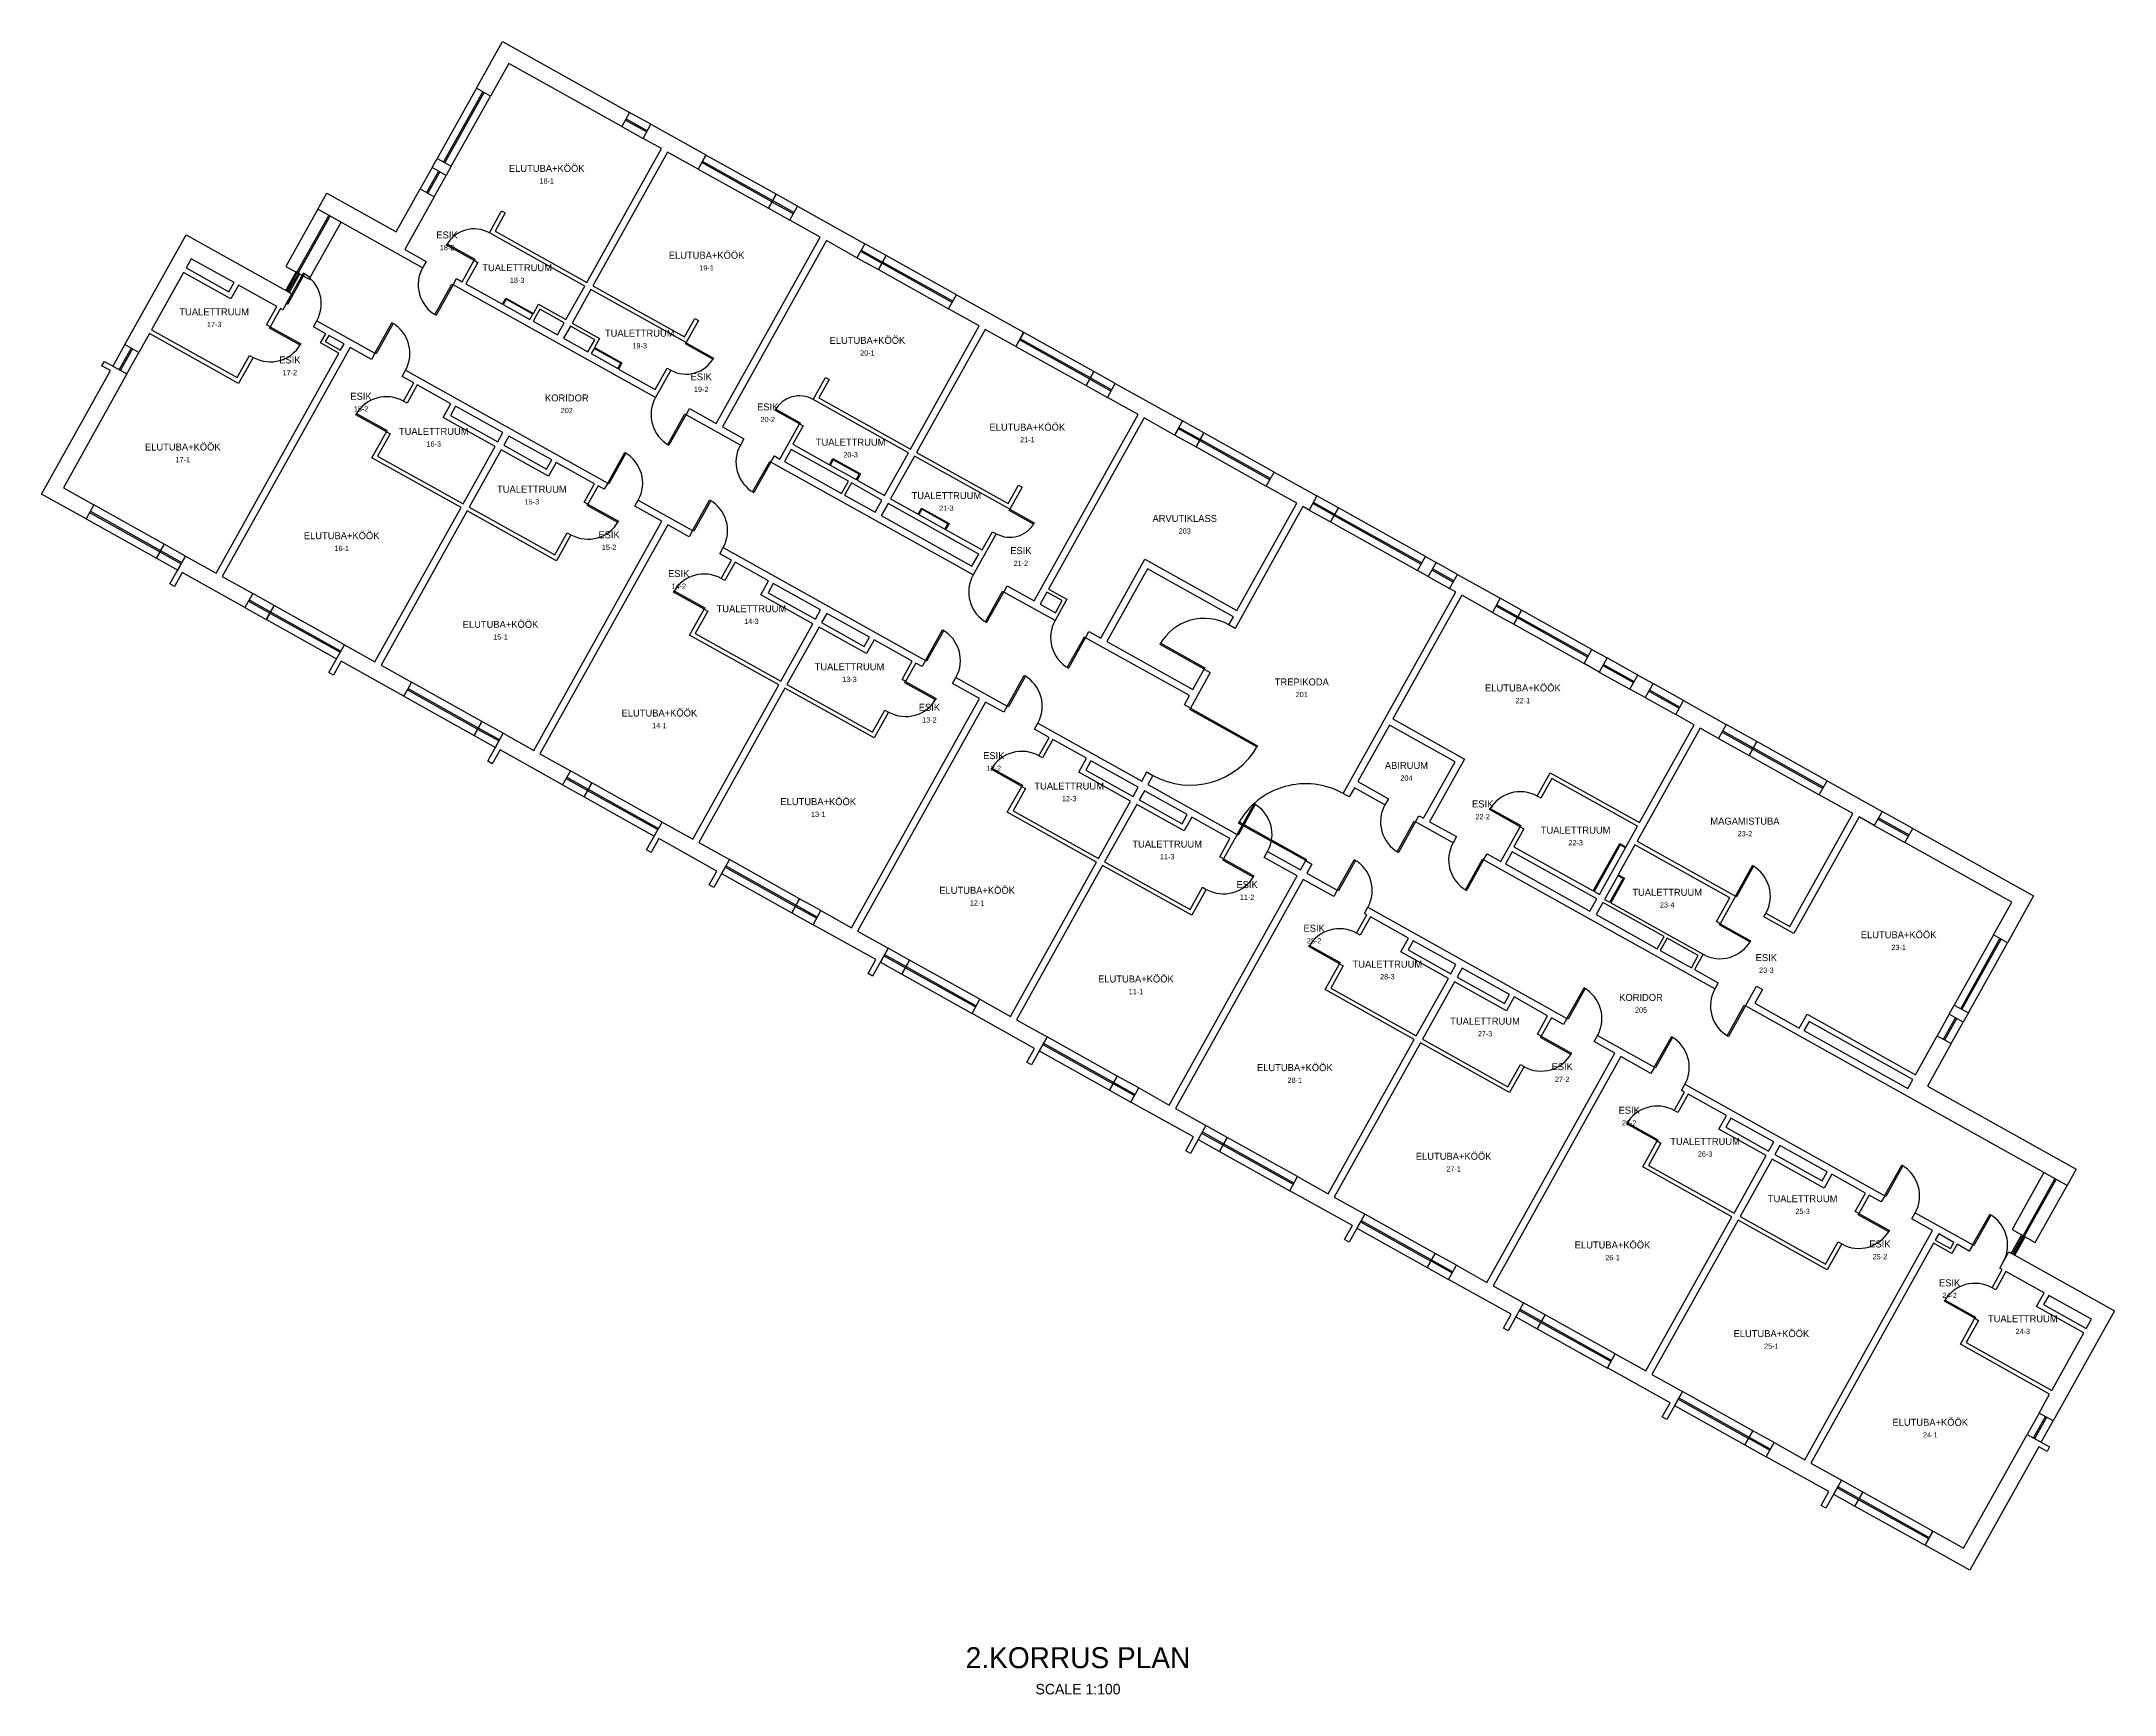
# Model space of a CAD drawing. Header units: millimetres. Extents: x 0 to 379219, y -3554 to 43703.
# Drawn here: x 79992 to 139245, y -3554 to 43703 of the extents above; entities that cross this region are included whole.
import ezdxf
from ezdxf.enums import TextEntityAlignment as Align

# ---------------------------------------------------------------- set-up
doc = ezdxf.new("R2010")
doc.units = ezdxf.units.MM
for name, color, linetype in [('A-ANNO-TTLB', 7, 'Continuous'), ('A-AREA-IDEN', 7, 'Continuous'), ('A-DOOR', 7, 'Continuous'), ('A-GLAZ', 7, 'Continuous'), ('A-WALL', 7, 'Continuous')]:
    doc.layers.add(name, color=color, linetype=linetype)

msp = doc.modelspace()

# ---------------------------------------------------------------- texts
at = {"layer": 'A-ANNO-TTLB'}
for s, height, p in [('2.KORRUS PLAN', 600, (109618, -2500)), ('SCALE 1:100', 300, (109618, -3400))]:
    msp.add_text(s, height=height, dxfattribs=at).set_placement(p, align=Align.MIDDLE_CENTER)
at = {"layer": 'A-AREA-IDEN'}
for s, height, p in [('ELUTUBA+KÖÖK', 200, (94433, 40074)), ('18-1', 150, (94433, 39714)), ('ESIK', 200, (91584, 38171)), ('18-2', 150, (91584, 37811)), ('TUALETTRUUM', 200, (93588, 37236)), ('ELUTUBA+KÖÖK', 200, (99002, 37592)), ('18-3', 150, (93588, 36876)), ('19-1', 150, (99002, 37232)), ('TUALETTRUUM', 200, (84928, 35972)), ('17-3', 150, (84928, 35612)), ('TUALETTRUUM', 200, (97091, 35363)), ('19-3', 150, (97091, 35003)), ('ELUTUBA+KÖÖK', 200, (103599, 35158)), ('ESIK', 200, (87092, 34597)), ('20-1', 150, (103599, 34798)), ('17-2', 150, (87092, 34237)), ('ESIK', 200, (98849, 34116)), ('19-2', 150, (98849, 33756)), ('ESIK', 200, (89125, 33560)), ('16-2', 150, (89125, 33200)), ('KORIDOR', 200, (95007, 33512)), ('202', 150, (95007, 33152)), ('ESIK', 200, (100750, 33255)), ('TUALETTRUUM', 200, (91203, 32555)), ('20-2', 150, (100750, 32895)), ('ELUTUBA+KÖÖK', 200, (108169, 32676)), ('ELUTUBA+KÖÖK', 200, (84031, 32109)), ('16-3', 150, (91203, 32195)), ('TUALETTRUUM', 200, (103119, 32247)), ('21-1', 150, (108169, 32316)), ('17-1', 150, (84031, 31749)), ('20-3', 150, (103119, 31887)), ('TUALETTRUUM', 200, (94009, 30903)), ('TUALETTRUUM', 200, (105856, 30720)), ('15-3', 150, (94009, 30543)), ('21-3', 150, (105856, 30360)), ('ELUTUBA+KÖÖK', 200, (88572, 29574)), ('ESIK', 200, (96215, 29602)), ('ARVUTIKLASS', 200, (112668, 30068)), ('203', 150, (112668, 29708)), ('16-1', 150, (88572, 29214)), ('15-2', 150, (96215, 29242)), ('ESIK', 200, (107986, 29147)), ('ESIK', 200, (98206, 28491)), ('21-2', 150, (107986, 28787)), ('14-2', 150, (98206, 28131)), ('TUALETTRUUM', 200, (100284, 27486)), ('ELUTUBA+KÖÖK', 200, (93112, 27040)), ('15-1', 150, (93112, 26680)), ('14-3', 150, (100284, 27126)), ('TUALETTRUUM', 200, (103086, 25827)), ('13-3', 150, (103086, 25467)), ('TREPIKODA', 200, (116014, 25393)), ('201', 150, (116014, 25033)), ('ELUTUBA+KÖÖK', 200, (122334, 25221)), ('22-1', 150, (122334, 24861)), ('ELUTUBA+KÖÖK', 200, (97653, 24505)), ('ESIK', 200, (105371, 24668)), ('13-2', 150, (105371, 24308)), ('14-1', 150, (97653, 24145)), ('ESIK', 200, (107211, 23287)), ('12-2', 150, (107211, 22927)), ('TUALETTRUUM', 200, (109365, 22417)), ('ABIRUUM', 200, (119006, 23007)), ('204', 150, (119006, 22647)), ('ELUTUBA+KÖÖK', 200, (102193, 21971)), ('12-3', 150, (109365, 22057)), ('ESIK', 200, (121185, 21905)), ('13-1', 150, (102193, 21611)), ('22-2', 150, (121185, 21545)), ('MAGAMISTUBA', 200, (128681, 21414)), ('TUALETTRUUM', 200, (112167, 20758)), ('TUALETTRUUM', 200, (123841, 21156)), ('22-3', 150, (123841, 20796)), ('23-2', 150, (128681, 21054)), ('11-3', 150, (112167, 20398)), ('ELUTUBA+KÖÖK', 200, (106734, 19436)), ('ESIK', 200, (114452, 19599)), ('12-1', 150, (106734, 19076)), ('11-2', 150, (114452, 19239)), ('TUALETTRUUM', 200, (126458, 19380)), ('23-4', 150, (126458, 19020)), ('ESIK', 200, (116368, 18353)), ('28-2', 150, (116368, 17993)), ('ELUTUBA+KÖÖK', 200, (133073, 18166)), ('23-1', 150, (133073, 17806)), ('TUALETTRUUM', 200, (118460, 17326)), ('ESIK', 200, (129293, 17512)), ('23-3', 150, (129293, 17152)), ('ELUTUBA+KÖÖK', 200, (111274, 16902)), ('11-1', 150, (111274, 16542)), ('28-3', 150, (118460, 16966)), ('KORIDOR', 200, (125710, 16374)), ('205', 150, (125710, 16014)), ('TUALETTRUUM', 200, (121252, 15696)), ('27-3', 150, (121252, 15336)), ('ELUTUBA+KÖÖK', 200, (115815, 14367)), ('ESIK', 200, (123458, 14395)), ('28-1', 150, (115815, 14007)), ('27-2', 150, (123458, 14035)), ('ESIK', 200, (125373, 13149)), ('26-2', 150, (125373, 12789)), ('ELUTUBA+KÖÖK', 200, (120355, 11833)), ('TUALETTRUUM', 200, (127541, 12257)), ('26-3', 150, (127541, 11897)), ('27-1', 150, (120355, 11473)), ('TUALETTRUUM', 200, (130329, 10620)), ('25-3', 150, (130329, 10260)), ('ELUTUBA+KÖÖK', 200, (124896, 9298)), ('26-1', 150, (124896, 8938)), ('ESIK', 200, (132539, 9326)), ('25-2', 150, (132539, 8966)), ('ESIK', 200, (134530, 8215)), ('24-2', 150, (134530, 7855)), ('TUALETTRUUM', 200, (136622, 7188)), ('ELUTUBA+KÖÖK', 200, (129436, 6764)), ('24-3', 150, (136622, 6828)), ('25-1', 150, (129436, 6404)), ('ELUTUBA+KÖÖK', 200, (133977, 4229)), ('24-1', 150, (133977, 3869))]:
    msp.add_text(s, height=height, dxfattribs=at).set_placement(p, align=Align.MIDDLE_CENTER)

# ---------------------------------------------------------------- linework, layer by layer
at = {"layer": 'A-DOOR'}
for points in [[(92355, 37445), (91569, 37884), (91589, 37919), (92375, 37480)], [(86989, 36204), (87477, 37077), (87512, 37058), (87024, 36184)], [(91759, 36748), (91272, 35875), (91237, 35894), (91724, 36768)], [(89522, 34790), (90009, 35663), (90044, 35644), (89557, 34771)], [(86530, 35544), (87403, 35057), (87384, 35022), (86511, 35509)], [(98418, 35092), (99204, 34653), (99184, 34618), (98398, 35057)], [(101656, 32770), (100957, 33160), (100977, 33195), (101675, 32805)], [(89850, 32546), (88977, 33033), (88996, 33068), (89869, 32581)], [(98414, 33034), (97926, 32160), (97891, 32180), (98379, 33053)], [(96176, 31076), (96663, 31949), (96698, 31930), (96211, 31057)], [(100841, 31679), (100353, 30806), (100318, 30825), (100806, 31698)], [(95611, 30475), (96484, 29988), (96465, 29953), (95592, 30440)], [(98603, 29721), (99090, 30594), (99125, 30575), (98638, 29702)], [(107670, 30329), (108368, 29939), (108349, 29904), (107650, 30294)], [(98931, 27477), (98058, 27964), (98077, 27999), (98950, 27512)], [(107495, 27965), (107007, 27092), (106972, 27111), (107460, 27984)], [(105257, 26007), (105744, 26880), (105779, 26861), (105292, 25988)], [(109834, 26659), (109347, 25785), (109312, 25805), (109800, 26678)], [(113228, 25761), (111962, 26467), (111981, 26502), (113248, 25796)], [(107597, 24701), (108084, 25574), (108119, 25555), (107631, 24682)], [(104692, 25406), (105565, 24919), (105546, 24884), (104673, 25371)], [(112832, 24642), (114753, 23570), (114734, 23535), (112813, 24607)], [(108012, 22408), (107139, 22895), (107158, 22930), (108031, 22443)], [(114163, 21036), (114650, 21909), (114685, 21890), (114198, 21016)], [(116126, 20284), (114205, 21356), (114224, 21391), (116145, 20319)], [(119265, 21395), (118777, 20521), (118742, 20541), (119230, 21414)], [(122257, 21255), (121384, 21743), (121403, 21778), (122276, 21290)], [(113773, 20337), (114646, 19850), (114627, 19815), (113754, 20302)], [(117027, 19437), (117514, 20310), (117549, 20291), (117062, 19418)], [(121212, 20308), (120725, 19435), (120690, 19454), (121177, 20327)], [(128408, 19268), (128895, 20142), (128930, 20122), (128443, 19249)], [(127970, 18482), (128843, 17995), (128823, 17960), (127950, 18447)], [(117093, 17339), (116220, 17826), (116239, 17861), (117112, 17374)], [(123593, 15772), (124081, 16645), (124115, 16626), (123628, 15752)], [(128695, 16131), (128208, 15258), (128173, 15277), (128660, 16150)], [(122854, 15268), (123727, 14781), (123708, 14746), (122835, 15233)], [(126090, 14378), (126578, 15251), (126613, 15232), (126125, 14358)], [(126174, 12270), (125301, 12757), (125320, 12792), (126193, 12305)], [(132674, 10703), (133162, 11576), (133197, 11557), (132709, 10683)], [(131935, 10199), (132809, 9712), (132789, 9677), (131916, 10164)], [(135189, 9299), (135677, 10172), (135712, 10153), (135224, 9280)], [(135255, 7201), (134382, 7688), (134401, 7723), (135275, 7236)]]:
    msp.add_lwpolyline(points, close=True, dxfattribs=at)
for centre, radius, start, end in [((92355, 37445), 900, 60.83, 150.83), ((86989, 36204), 1000, -29.17, 60.83), ((91759, 36748), 1000, 150.83, -119.17), ((89522, 34790), 1000, -29.17, 60.83), ((86530, 35544), 1000, -119.17, -29.17), ((98418, 35092), 900, -119.17, -29.17), ((89850, 32546), 1000, 60.83, 150.83), ((98414, 33034), 1000, 150.83, -119.17), ((101656, 32770), 800, 60.83, 150.83), ((100841, 31679), 1000, 150.83, -119.17), ((96176, 31076), 1000, -29.17, 60.83), ((98603, 29721), 1000, -29.17, 60.83), ((95611, 30475), 1000, -119.17, -29.17), ((107670, 30329), 800, -119.17, -29.17), ((98931, 27477), 1000, 60.83, 150.83), ((107495, 27965), 1000, 150.83, -119.17), ((105257, 26007), 1000, -29.17, 60.83), ((109834, 26659), 1000, 150.83, -119.17), ((113228, 25761), 1450, 60.86894, 150.86894), ((107597, 24701), 1000, -29.17, 60.83), ((104692, 25406), 1000, -119.17, -29.17), ((108012, 22408), 1000, 60.83, 150.83), ((112832, 24642), 2200, -119.17, -29.17), ((116126, 20284), 2200, 60.83, 150.83), ((122257, 21255), 1000, 60.82949, 150.82949), ((114163, 21036), 1000, -29.17, 60.83), ((119265, 21395), 1000, 150.83, -119.17), ((121212, 20308), 1000, 150.83, -119.17), ((117027, 19437), 1000, -29.17, 60.83), ((113773, 20337), 1000, -119.17, -29.17), ((128408, 19268), 1000, -29.17, 60.83), ((117093, 17339), 1000, 60.83, 150.83), ((127970, 18482), 1000, -119.17, -29.17), ((123593, 15772), 1000, -29.17, 60.83), ((128695, 16131), 1000, 150.83, -119.17), ((126090, 14378), 1000, -29.17, 60.83), ((122854, 15268), 1000, -119.17, -29.17), ((126174, 12270), 1000, 60.83, 150.83), ((132674, 10703), 1000, -29.17, 60.83), ((135189, 9299), 1000, -29.17, 60.83), ((131935, 10199), 1000, -119.17, -29.17), ((135255, 7201), 1000, 60.83, 150.83)]:
    msp.add_arc(centre, radius, start, end, dxfattribs=at)
at = {"layer": 'A-GLAZ'}
for p, q in [((91485, 40256), (92606, 42264)), ((91520, 40237), (92641, 42245)), ((96699, 41492), (97310, 41150)), ((96680, 41457), (97291, 41115)), ((91339, 39994), (90998, 39383)), ((91374, 39975), (91033, 39363)), ((100871, 39117), (98863, 40238)), ((100890, 39152), (98882, 40273)), ((100871, 39117), (101482, 38776)), ((100891, 39152), (101502, 38811)), ((87295, 37098), (88206, 38731)), ((87330, 37079), (88241, 38712)), ((103403, 37704), (104014, 37362)), ((103423, 37739), (104034, 37397)), ((106023, 36241), (104014, 37362)), ((106042, 36276), (104034, 37397)), ((87011, 36570), (87304, 37094)), ((87046, 36550), (87339, 37074)), ((109952, 34048), (107944, 35169)), ((109972, 34083), (107963, 35204)), ((82558, 34932), (82217, 34321)), ((82593, 34913), (82252, 34302)), ((109952, 34048), (110563, 33707)), ((109972, 34083), (110583, 33742)), ((112484, 32635), (113096, 32293)), ((112504, 32670), (113115, 32328)), ((115104, 31172), (113095, 32293)), ((115123, 31207), (113115, 32328)), ((81369, 30236), (83377, 29115)), ((81389, 30271), (83397, 29150)), ((116937, 30149), (116326, 30490)), ((116956, 30184), (116345, 30525)), ((116937, 30149), (119426, 28760)), ((116957, 30184), (119445, 28795)), ((83377, 29116), (83988, 28774)), ((83397, 29151), (84008, 28809)), ((120342, 28249), (119730, 28590)), ((120361, 28284), (119750, 28625)), ((85909, 27702), (86521, 27361)), ((85929, 27737), (86540, 27396)), ((86521, 27361), (88529, 26240)), ((86540, 27396), (88549, 26275)), ((121565, 27566), (122177, 27224)), ((121585, 27601), (122196, 27259)), ((124204, 26138), (122196, 27259)), ((124185, 26103), (122176, 27224)), ((124621, 25860), (125494, 25373)), ((124640, 25895), (125513, 25408)), ((90450, 25167), (92458, 24046)), ((90470, 25202), (92478, 24081)), ((125931, 25129), (126804, 24641)), ((125950, 25164), (126823, 24676)), ((92458, 24047), (93069, 23705)), ((92478, 24082), (93089, 23740)), ((128026, 23959), (128900, 23472)), ((128046, 23994), (128919, 23507)), ((130908, 22350), (128900, 23471)), ((130928, 22385), (128919, 23506)), ((94990, 22633), (95602, 22292)), ((95010, 22668), (95621, 22327)), ((95602, 22292), (97610, 21171)), ((95622, 22327), (97630, 21206)), ((132480, 21473), (133353, 20986)), ((132499, 21508), (133373, 21021)), ((99531, 20098), (101540, 18977)), ((99551, 20133), (101559, 19012)), ((101539, 18978), (102150, 18636)), ((101559, 19013), (102170, 18671)), ((134848, 16052), (135969, 18060)), ((134883, 16033), (136004, 18041)), ((104071, 17564), (104683, 17223)), ((104091, 17599), (104702, 17258)), ((104683, 17223), (106691, 16102)), ((104703, 17258), (106711, 16137)), ((134360, 15179), (134702, 15790)), ((134395, 15159), (134736, 15770)), ((108612, 15029), (110621, 13908)), ((108632, 15064), (110640, 13943)), ((110620, 13909), (111231, 13567)), ((110640, 13944), (111251, 13602)), ((113152, 12495), (113764, 12154)), ((113172, 12530), (113783, 12189)), ((113764, 12154), (115772, 11033)), ((113784, 12189), (115792, 11068)), ((136630, 9560), (137541, 11193)), ((136665, 9541), (137576, 11174)), ((117693, 9960), (119702, 8839)), ((117713, 9995), (119721, 8874)), ((136621, 9565), (136328, 9041)), ((136656, 9546), (136363, 9022)), ((119701, 8840), (120312, 8498)), ((119721, 8875), (120332, 8533)), ((122233, 7426), (122845, 7085)), ((122253, 7461), (122864, 7120)), ((122865, 7120), (124873, 5999)), ((122845, 7085), (124853, 5964)), ((126774, 4891), (128783, 3770)), ((126794, 4926), (128802, 3805)), ((136930, 3780), (137272, 4392)), ((136965, 3761), (137307, 4372)), ((128782, 3771), (129394, 3429)), ((128802, 3806), (129413, 3464)), ((131334, 2392), (131945, 2051)), ((131315, 2357), (131926, 2016)), ((133933, 895), (131925, 2016)), ((133953, 930), (131945, 2051))]:
    msp.add_line(p, q, dxfattribs=at)
for points in [[(91703, 40134), (92825, 42142), (92423, 42367), (91302, 40358)], [(96577, 41273), (97189, 40932), (97413, 41334), (96802, 41675)], [(100993, 39336), (98984, 40456), (98760, 40055), (100769, 38934)], [(91156, 40097), (90815, 39485), (91216, 39261), (91557, 39872)], [(100769, 38934), (101380, 38593), (101604, 38994), (100993, 39335)], [(87644, 36903), (88556, 38536), (87892, 38907), (86980, 37274)], [(103301, 37520), (103912, 37179), (104136, 37581), (103525, 37922)], [(106145, 36460), (104136, 37581), (103912, 37179), (105920, 36058)], [(87081, 36531), (87373, 37055), (87269, 37113), (86976, 36589)], [(82375, 35035), (82034, 34423), (82435, 34199), (82777, 34810)], [(110074, 34267), (108066, 35387), (107841, 34986), (109850, 33865)], [(109850, 33865), (110461, 33524), (110685, 33925), (110074, 34266)], [(112382, 32451), (112993, 32110), (113217, 32512), (112606, 32853)], [(115226, 31391), (113217, 32512), (112993, 32110), (115001, 30989)], [(81267, 30053), (83275, 28932), (83499, 29334), (81491, 30455)], [(117059, 30367), (116448, 30709), (116223, 30307), (116835, 29966)], [(116835, 29966), (119324, 28576), (119548, 28978), (117059, 30367)], [(83275, 28932), (83886, 28591), (84110, 28993), (83499, 29334)], [(120463, 28467), (119852, 28808), (119628, 28407), (120239, 28065)], [(85807, 27519), (86418, 27178), (86642, 27579), (86031, 27920)], [(86419, 27177), (88427, 26056), (88651, 26458), (86643, 27579)], [(121463, 27382), (122074, 27041), (122298, 27443), (121687, 27784)], [(124307, 26322), (122298, 27443), (122074, 27041), (124082, 25920)], [(124518, 25677), (125392, 25189), (125616, 25591), (124743, 26078)], [(90348, 24984), (92356, 23863), (92580, 24265), (90572, 25386)], [(125828, 24946), (126702, 24458), (126926, 24860), (126053, 25347)], [(92356, 23863), (92967, 23522), (93191, 23924), (92580, 24265)], [(127924, 23776), (128797, 23288), (129021, 23690), (128148, 24177)], [(131030, 22569), (129022, 23690), (128798, 23288), (130806, 22167)], [(94888, 22450), (95499, 22109), (95723, 22510), (95112, 22851)], [(95500, 22108), (97508, 20987), (97732, 21389), (95724, 22510)], [(132378, 21290), (133251, 20802), (133475, 21204), (132602, 21691)], [(99429, 19915), (101437, 18794), (101661, 19196), (99653, 20317)], [(101437, 18794), (102048, 18453), (102272, 18855), (101661, 19196)], [(103969, 17381), (104580, 17040), (104804, 17441), (104193, 17782)], [(135066, 15930), (136187, 17939), (135786, 18163), (134665, 16154)], [(104581, 17039), (106589, 15918), (106813, 16320), (104805, 17441)], [(134579, 15057), (134920, 15668), (134518, 15892), (134177, 15281)], [(108510, 14846), (110518, 13725), (110742, 14127), (108734, 15248)], [(110518, 13725), (111129, 13384), (111353, 13786), (110742, 14127)], [(113050, 12312), (113661, 11971), (113885, 12372), (113274, 12713)], [(113662, 11970), (115670, 10849), (115894, 11251), (113886, 12372)], [(136979, 9365), (137890, 10998), (137227, 11369), (136315, 9736)], [(117591, 9777), (119599, 8656), (119823, 9058), (117815, 10179)], [(136586, 9585), (136293, 9061), (136398, 9002), (136691, 9526)], [(119599, 8656), (120210, 8315), (120434, 8717), (119823, 9058)], [(122131, 7243), (122742, 6902), (122967, 7303), (122355, 7644)], [(122743, 6901), (124751, 5780), (124975, 6182), (122967, 7303)], [(126672, 4708), (128680, 3587), (128905, 3989), (126896, 5110)], [(137149, 3659), (137490, 4270), (137088, 4494), (136747, 3883)], [(128680, 3587), (129291, 3246), (129515, 3648), (128904, 3989)], [(131212, 2174), (131823, 1833), (132048, 2234), (131436, 2575)], [(134055, 1114), (132047, 2235), (131823, 1833), (133831, 712)]]:
    msp.add_lwpolyline(points, close=True, dxfattribs=at)
at = {"layer": 'A-WALL'}
for points in [[(92825, 42143), (92423, 42367), (93169, 43703), (96801, 41675), (96577, 41274), (93346, 43077)], [(95519, 36711), (92794, 38232), (93145, 38860), (93250, 38802), (92958, 38278), (95577, 36816), (97712, 40640), (97188, 40932), (97412, 41334), (98984, 40457), (98760, 40055), (97887, 40542), (95752, 36718), (98372, 35256), (98664, 35780), (98769, 35721), (98418, 35093), (95694, 36613), (95157, 35653), (95943, 35214), (95797, 34952), (96583, 34513), (96486, 34339), (97533, 33754), (97875, 34365), (97979, 34307), (97541, 33521), (91760, 36748), (91857, 36923), (92014, 36835), (92356, 37446), (92460, 37387), (92119, 36776), (93167, 36191), (93265, 36366), (94051, 35927), (94197, 36189), (94983, 35750)], [(91557, 39872), (91156, 40097), (91302, 40359), (91704, 40134)], [(90886, 37235), (87892, 38907), (88150, 39370), (90132, 38263), (90815, 39485), (91216, 39261), (90373, 37751), (90984, 37410)], [(100065, 32341), (99968, 32166), (98414, 33033), (98511, 33208), (99280, 32779), (102253, 38105), (101379, 38593), (101604, 38994), (103525, 37922), (103300, 37521), (102427, 38008), (99454, 32682)], [(83079, 35352), (82777, 34810), (82375, 35035), (84130, 38178), (87151, 36492), (86892, 36029), (86823, 36068), (86530, 35544), (86425, 35603), (86718, 36126), (85626, 36736), (85407, 36343), (84054, 37098), (83137, 35457), (85582, 34092), (85938, 34729), (86043, 34671), (85628, 33929)], [(84127, 37229), (85349, 36547), (85495, 36809), (84273, 37491)], [(94038, 35905), (93274, 36332), (93189, 36179), (93953, 35752)], [(101096, 31766), (101656, 32770), (101761, 32711), (101468, 32187), (102516, 31603), (102614, 31777), (103400, 31338), (103303, 31164), (104088, 30725), (104771, 31947), (102046, 33468), (102397, 34097), (102502, 34039), (102209, 33515), (104829, 32052), (106793, 35571), (105920, 36058), (106144, 36460), (108065, 35388), (107841, 34986), (106968, 35473), (105004, 31955), (107623, 30492), (107916, 31016), (108021, 30958), (107670, 30329), (104945, 31850), (104263, 30628), (105048, 30189), (105146, 30364), (105872, 29958), (105932, 29925), (105835, 29750), (106883, 29165), (107175, 29689), (107280, 29631), (106622, 28452), (100841, 31679), (100939, 31853)], [(84983, 28505), (88493, 34792), (87969, 35085), (88115, 35347), (87765, 35542), (87863, 35716), (89522, 34790), (89425, 34615), (88813, 34957), (85158, 28408), (86031, 27920), (85807, 27519), (84017, 28518), (83796, 28121), (83665, 28195), (84110, 28993)], [(94934, 35663), (94235, 36053), (94041, 35704), (94739, 35314)], [(95612, 34826), (95807, 35176), (95109, 35566), (94914, 35216)], [(88105, 35123), (88541, 34879), (88639, 35054), (88202, 35298)], [(81266, 30053), (79992, 30765), (81961, 34292), (81721, 34426), (81794, 34557), (82435, 34199), (80617, 30942), (81491, 30455)], [(95785, 34930), (95700, 34778), (96464, 34351), (96549, 34504)], [(88205, 25660), (88651, 26458), (89524, 25971), (91985, 30380), (89436, 31804), (89850, 32546), (89955, 32487), (89599, 31850), (92044, 30485), (92960, 32127), (91476, 32955), (91695, 33348), (90734, 33884), (90442, 33361), (90337, 33419), (90630, 33943), (90298, 34128), (90396, 34303), (96176, 31076), (96079, 30901), (95904, 30999), (95611, 30475), (95507, 30534), (95799, 31057), (94707, 31667), (94488, 31274), (93135, 32029), (92218, 30388), (94663, 29023), (95019, 29660), (95124, 29602), (94710, 28860), (92160, 30283), (89698, 25873), (90572, 25386), (90347, 24984), (88557, 25983), (88336, 25587)], [(109303, 27757), (108962, 27146), (107495, 27964), (107592, 28139), (108361, 27710), (111334, 33036), (110460, 33524), (110685, 33925), (112606, 32853), (112381, 32452), (111508, 32939), (108779, 28049)], [(91826, 33275), (91680, 33013), (93033, 32258), (93179, 32520)], [(93354, 32422), (93208, 32160), (94430, 31478), (94576, 31740)], [(101226, 31693), (102860, 30781), (103055, 31130), (101421, 32042)], [(103281, 31176), (103366, 31329), (102623, 31743), (102538, 31590)], [(103142, 31081), (102947, 30732), (103820, 30245), (104015, 30594)], [(110443, 26548), (112901, 25176), (113225, 25756), (113400, 25659), (112832, 24642), (112658, 24740), (112804, 25001), (109835, 26658), (109932, 26833), (110269, 26645), (111528, 28902), (114161, 27433), (115874, 30502), (115001, 30989), (115225, 31391), (116448, 30709), (116223, 30307), (116049, 30404), (114107, 26925), (113932, 27023), (114064, 27258), (111606, 28630)], [(94064, 23436), (97720, 29985), (96952, 30414), (97049, 30589), (98604, 29721), (98506, 29546), (97895, 29888), (94239, 23339), (95112, 22851), (94888, 22450), (93098, 23449), (92877, 23052), (92746, 23126), (93191, 23924)], [(103995, 30147), (106588, 28700), (106783, 29049), (104190, 30497)], [(105070, 30177), (105813, 29762), (105898, 29915), (105156, 30330)], [(97286, 20591), (97732, 21389), (98605, 20902), (101066, 25311), (98517, 26735), (98931, 27477), (99036, 27418), (98680, 26781), (101125, 25416), (102041, 27058), (100557, 27886), (100776, 28279), (99816, 28815), (99523, 28292), (99418, 28350), (99711, 28874), (99379, 29059), (99477, 29234), (105257, 26007), (105160, 25832), (104985, 25930), (104692, 25406), (104588, 25465), (104880, 25988), (103788, 26598), (103569, 26205), (102216, 26960), (101299, 25319), (103744, 23954), (104100, 24591), (104205, 24533), (103791, 23791), (101241, 25214), (98780, 20804), (99653, 20317), (99207, 19519), (99076, 19592), (99298, 19988), (98468, 20451), (97638, 20914), (97417, 20518)], [(117198, 22205), (120415, 27967), (120240, 28065), (120464, 28467), (121687, 27784), (121462, 27383), (120589, 27870), (118615, 24334), (120667, 23188), (119668, 21398), (120437, 20970), (120339, 20795), (119265, 21394), (119363, 21569), (119494, 21496), (120395, 23111), (118518, 24159), (117616, 22544), (118489, 22056), (118392, 21882), (117519, 22369), (117373, 22107)], [(119853, 28808), (119629, 28406), (119323, 28577), (119547, 28978)], [(100761, 27944), (102114, 27189), (102260, 27451), (100907, 28206)], [(109167, 27718), (108730, 27962), (108535, 27613), (108972, 27369)], [(102289, 27091), (103511, 26409), (103657, 26671), (102435, 27353)], [(124743, 26078), (124518, 25677), (124082, 25920), (124306, 26322)], [(103838, 17454), (102048, 18453), (102272, 18855), (103145, 18367), (106801, 24916), (106033, 25345), (106130, 25520), (107597, 24701), (107499, 24526), (106976, 24819), (103320, 18270), (104193, 17782), (103748, 16984), (103617, 17057)], [(125828, 24946), (125392, 25189), (125616, 25591), (126053, 25347)], [(121703, 20263), (122257, 21255), (122362, 21197), (122075, 20684), (124346, 19417), (125102, 20771), (125276, 20674), (125607, 21267), (123162, 22631), (122849, 22070), (122744, 22128), (123116, 22795), (125666, 21372), (127225, 24166), (126702, 24458), (126926, 24860), (128148, 24177), (127924, 23776), (127400, 24068), (125597, 20837), (128408, 19268), (127970, 18482), (127865, 18541), (128245, 19222), (125538, 20733), (125061, 19877), (125235, 19779), (124845, 19081), (127482, 17609), (127239, 17173), (127920, 16792), (127822, 16618), (121212, 20308), (121310, 20482)], [(107686, 15833), (110147, 20242), (107598, 21666), (108012, 22408), (108117, 22349), (107761, 21712), (110206, 20347), (111122, 21989), (109638, 22817), (109857, 23210), (108897, 23746), (108604, 23223), (108499, 23281), (108792, 23805), (108373, 24039), (108470, 24213), (111439, 22556), (111585, 22819), (111760, 22721), (111614, 22459), (114163, 21036), (113773, 20337), (113669, 20396), (113961, 20919), (112870, 21529), (112650, 21136), (111297, 21891), (110380, 20250), (112825, 18885), (113181, 19522), (113286, 19464), (112872, 18722), (110322, 20145), (107861, 15735), (108734, 15248), (108288, 14450), (108157, 14523), (108379, 14919), (106589, 15919), (106813, 16320)], [(109842, 22875), (111195, 22120), (111341, 22382), (109988, 23137)], [(129223, 18676), (129282, 18781), (129963, 18400), (131766, 21631), (130805, 22167), (131030, 22569), (132602, 21691), (132378, 21290), (131941, 21534), (130079, 18198)], [(112739, 21602), (111516, 22284), (111370, 22022), (112592, 21340)], [(135785, 18163), (136307, 19097), (133251, 20802), (133475, 21204), (136933, 19274), (136187, 17938)], [(112401, 13201), (113274, 12713), (112829, 11915), (112698, 11988), (112919, 12385), (111129, 13384), (111353, 13786), (112226, 13298), (115882, 19847), (114939, 20374), (115036, 20548), (115979, 20022), (116126, 20284), (116300, 20186), (116154, 19924), (117027, 19437), (116930, 19262), (116057, 19750)], [(121834, 20190), (124252, 18840), (124447, 19189), (122029, 20539)], [(125111, 20737), (124368, 19405), (124520, 19320), (125264, 20652)], [(124671, 19178), (124823, 19093), (125201, 19770), (125048, 19855)], [(124427, 18742), (126174, 17767), (126368, 18116), (124622, 19091)], [(116679, 16597), (117093, 17339), (117198, 17280), (116842, 16643), (119287, 15278), (120203, 16920), (118850, 17675), (119069, 18068), (117978, 18677), (117685, 18154), (117580, 18212), (117873, 18736), (117803, 18775), (117900, 18950), (123594, 15772), (123496, 15597), (123147, 15792), (122854, 15268), (122750, 15327), (123042, 15850), (122082, 16387), (121862, 15994), (120378, 16822), (119461, 15181), (121906, 13816), (122262, 14453), (122367, 14395), (121953, 13653), (119403, 15076), (116942, 10666), (117815, 10179), (117369, 9381), (117238, 9454), (117460, 9850), (115670, 10850), (115894, 11251), (116767, 10764), (119228, 15173)], [(119200, 17995), (119054, 17733), (120276, 17051), (120422, 17313)], [(126456, 18067), (126261, 17718), (127151, 17221), (127346, 17570)], [(121804, 16198), (121951, 16460), (120597, 17215), (120451, 16953)], [(137890, 10998), (128695, 16130), (129012, 16698), (129187, 16601), (128968, 16208), (130235, 15500), (130455, 15893), (133553, 14163), (134177, 15281), (134579, 15057), (133896, 13834), (138149, 11461)], [(134920, 15668), (134518, 15892), (134664, 16154), (135066, 15930)], [(130513, 15689), (130366, 15427), (133334, 13770), (133480, 14032)], [(121308, 8229), (124963, 14778), (124369, 15110), (124467, 15284), (126091, 14378), (125993, 14203), (125138, 14681), (121482, 8132), (122355, 7644), (121910, 6846), (121779, 6919), (122000, 7316), (120210, 8315), (120434, 8717)], [(125760, 11528), (126174, 12270), (126279, 12211), (125923, 11574), (128368, 10209), (129284, 11851), (127931, 12606), (128150, 12999), (127059, 13608), (126766, 13085), (126661, 13143), (126954, 13667), (126867, 13716), (126964, 13890), (132675, 10703), (132577, 10528), (132228, 10723), (131935, 10199), (131831, 10258), (132123, 10781), (131163, 11318), (130943, 10925), (129459, 11753), (128543, 10112), (130987, 8747), (131343, 9384), (131448, 9326), (131034, 8584), (128484, 10007), (126023, 5597), (126896, 5110), (126450, 4312), (126319, 4385), (126541, 4781), (124751, 5781), (124975, 6182), (125848, 5695), (128309, 10104)], [(128281, 12926), (128135, 12664), (129357, 11982), (129504, 12244)], [(129678, 12146), (129532, 11884), (130885, 11129), (131032, 11391)], [(130563, 3063), (131436, 2575), (130991, 1777), (130860, 1850), (131081, 2247), (129291, 3246), (129515, 3648), (130389, 3160), (134044, 9709), (133450, 10041), (133548, 10215), (135190, 9299), (135092, 9124), (134743, 9319), (134596, 9057), (134072, 9350)], [(134121, 9437), (134558, 9193), (134655, 9368), (134219, 9612)], [(135743, 8074), (136035, 8598), (135965, 8637), (136224, 9100), (139245, 7413), (137490, 4270), (137088, 4494), (137390, 5035), (134841, 6459), (135255, 7201), (135360, 7142), (135004, 6505), (137449, 5140), (138365, 6782), (137012, 7537), (137231, 7930), (136140, 8539), (135847, 8016)], [(138585, 7175), (137362, 7857), (137216, 7595), (138438, 6913)], [(134929, 626), (136747, 3883), (137389, 3525), (137316, 3394), (137076, 3528), (135107, 0), (133832, 712), (134056, 1113)]]:
    msp.add_lwpolyline(points, close=True, dxfattribs=at)

msp.set_redraw_order([(e.dxf.handle, doc.entitydb.next_handle()) for e in msp.query("TEXT MTEXT ATTDEF DIMENSION ARC_DIMENSION")])  # texts and dimensions are drawn at this point

doc.saveas('drawing.dxf')
